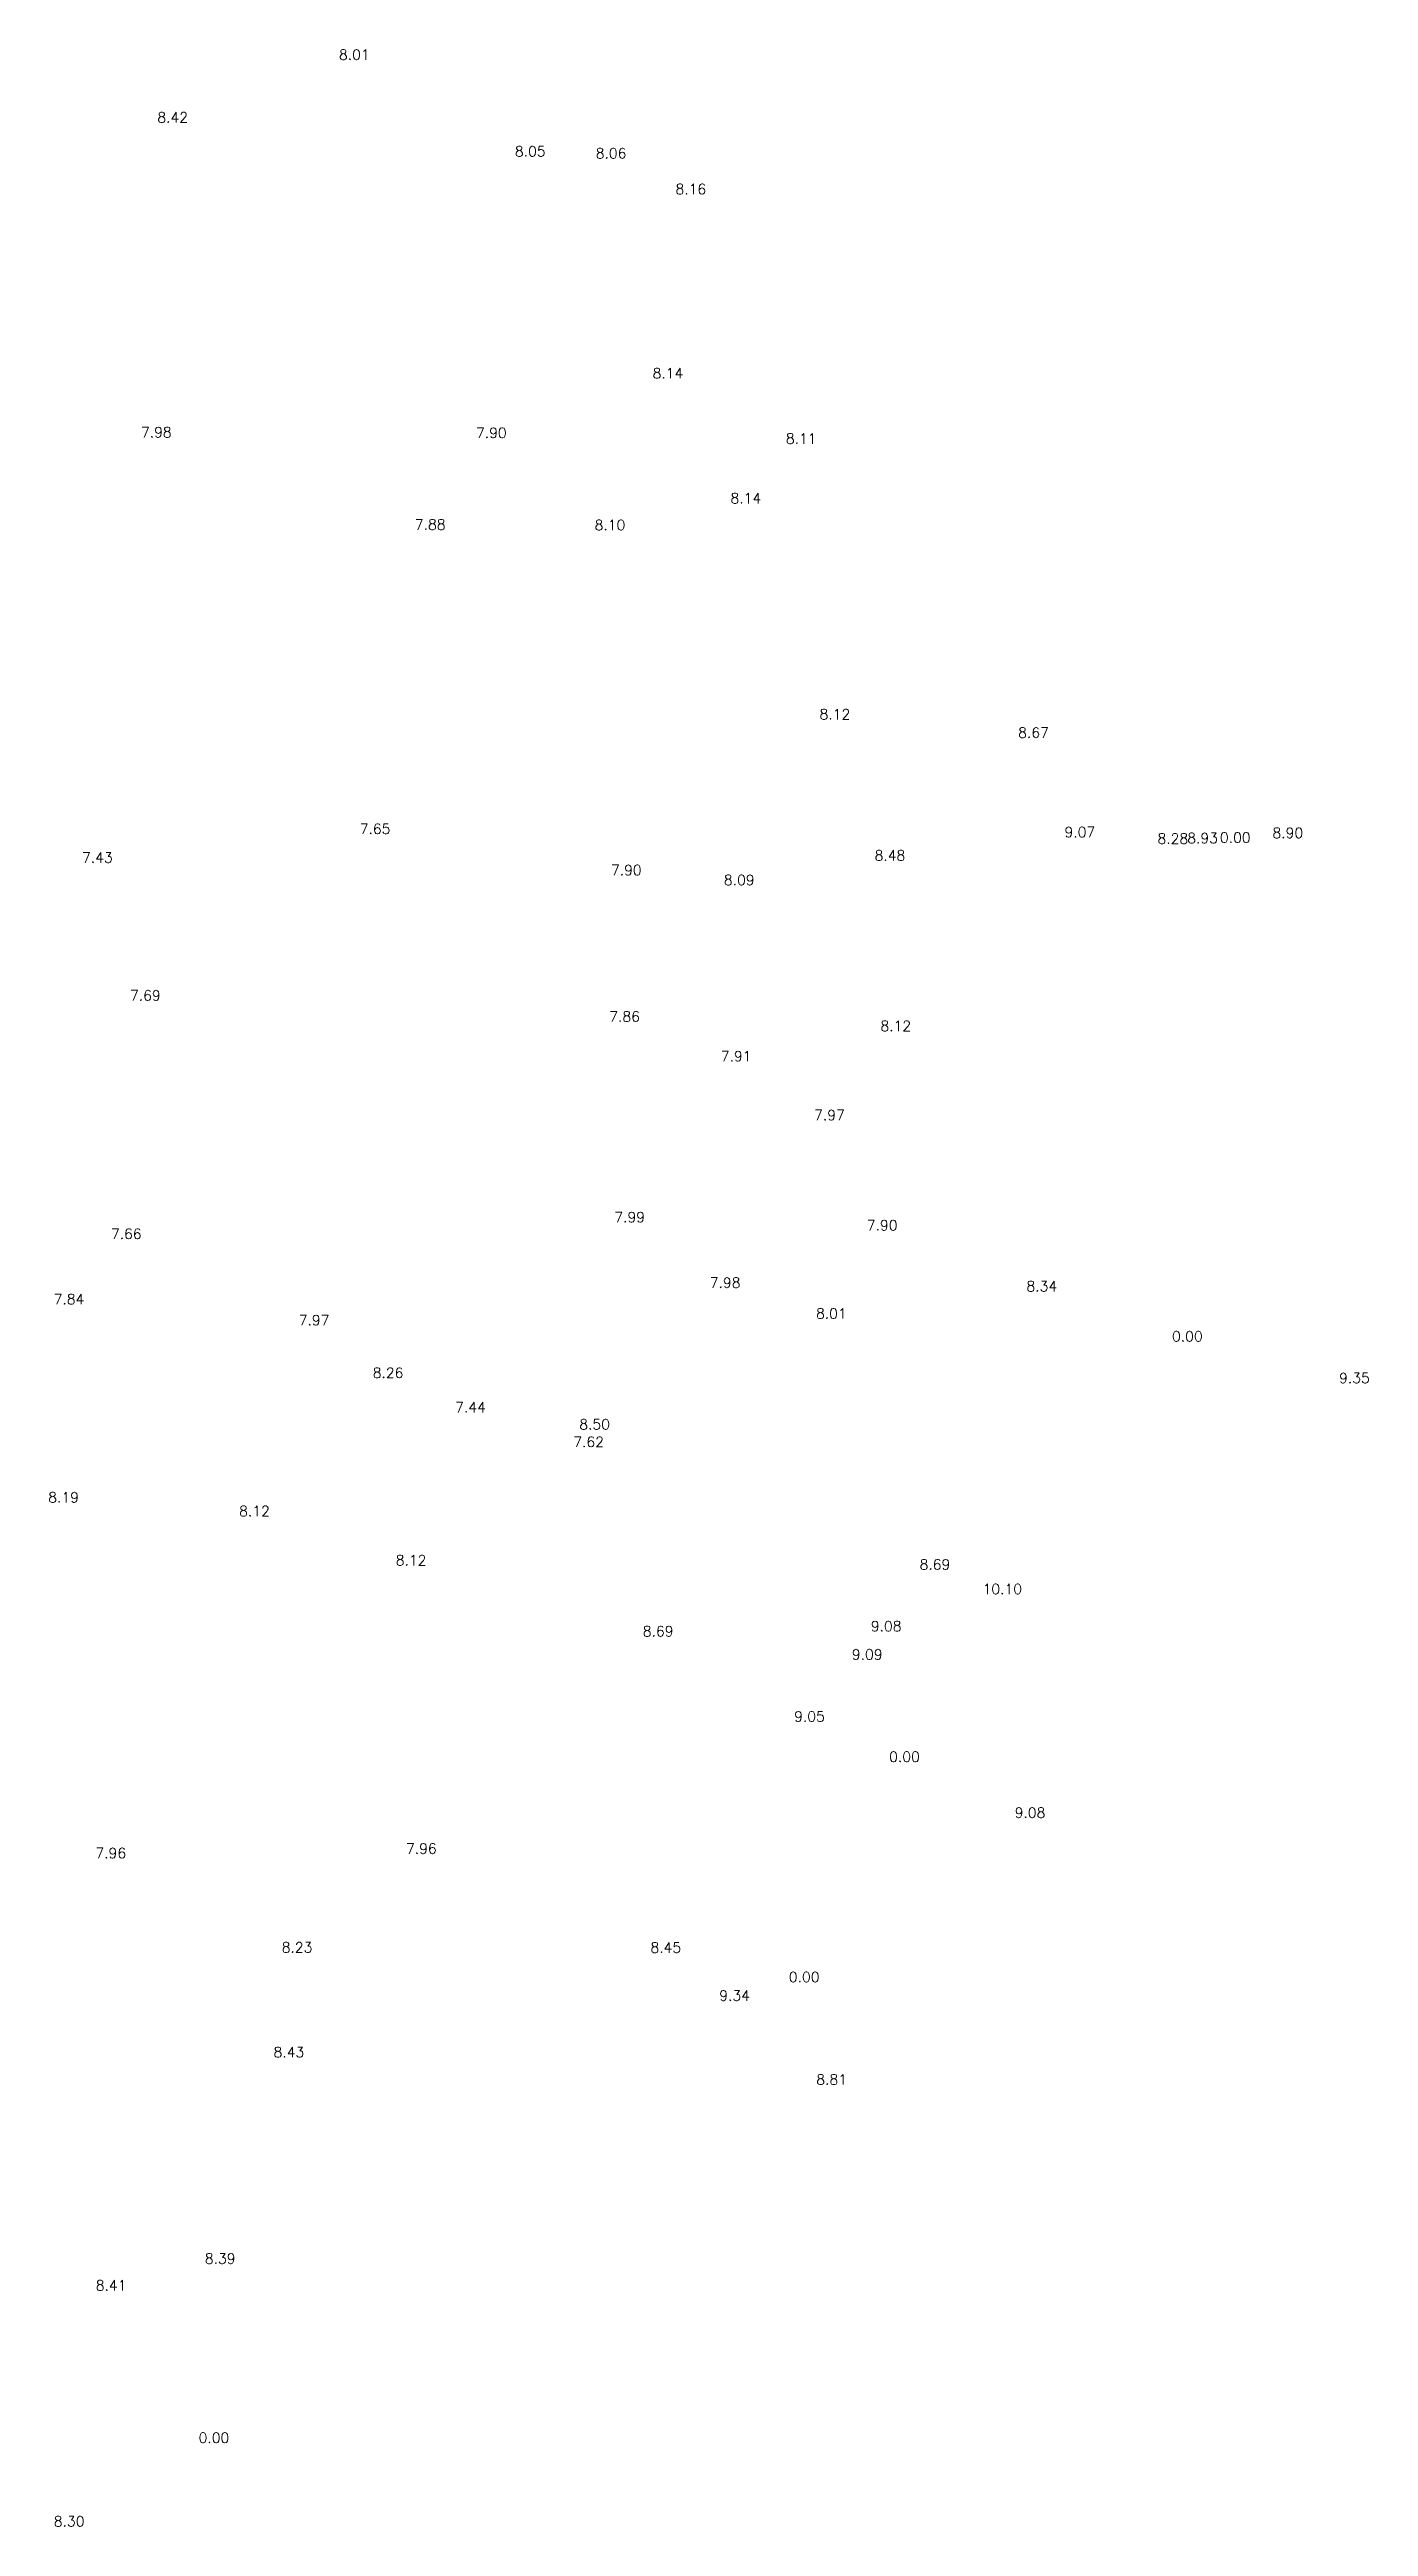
# Model space of a CAD drawing. Header units: inches. Extents: x 4891 to 6725, y 7597 to 10081.
# Drawn here: x 6201 to 6725, y 7886 to 8870 of the extents above; entities that cross this region are included whole.
import ezdxf
from ezdxf.enums import TextEntityAlignment as Align

# ---------------------------------------------------------------- set-up
doc = ezdxf.new("R2010")
doc.units = ezdxf.units.IN
doc.header["$MEASUREMENT"] = 0
doc.layers.add('SITUASI', color=7, linetype='Continuous')
doc.styles.add('L80', font='simplex.shx', dxfattribs={"height": 4.06})

msp = doc.modelspace()

# ---------------------------------------------------------------- texts
at = {"layer": 'SITUASI', "color": 3, "style": 'L80'}
for s, p in [('8.01', (6321.99, 8867.69, 8.01)), ('8.42', (6249.87, 8842.77, 8.42)), ('8.05', (6391.84, 8829.3, 8.05)), ('8.06', (6423.93, 8828.51, 8.06)), ('8.16', (6455.62, 8814.3, 8.16)), ('8.14', (6446.53, 8741.19, 8.14)), ('7.98', (6243.36, 8717.75, 7.98)), ('7.90', (6376.39, 8717.51, 7.9)), ('8.11', (6499.44, 8715.24, 8.11)), ('8.14', (6477.45, 8691.54, 8.14)), ('7.88', (6352.12, 8681.09, 7.88)), ('8.10', (6423.5, 8680.92, 8.1)), ('8.12', (6512.81, 8605.78, 8.12)), ('8.67', (6591.65, 8598.46, 8.67)), ('7.65', (6330.23, 8560.28, 7.65)), ('9.07', (6610.07, 8558.97, 9.07)), ('8.28', (6646.98, 8556.39, 8.28)), ('8.93', (6658.8, 8556.59, 8.93)), ('0.00', (6671.76, 8556.82)), ('8.90', (6692.63, 8558.65, 8.9)), ('7.43', (6219.96, 8548.86, 7.43)), ('8.48', (6534.65, 8549.71, 8.47)), ('7.90', (6429.98, 8543.89, 7.9)), ('8.09', (6474.81, 8539.96, 8.09)), ('7.69', (6239.02, 8494.13, 7.69)), ('7.86', (6429.3, 8485.73, 7.86)), ('8.12', (6536.97, 8482, 8.12)), ('7.91', (6473.58, 8469.98, 7.91)), ('7.97', (6510.64, 8446.61, 7.97)), ('7.66', (6231.45, 8399.47, 7.66)), ('7.99', (6431.3, 8406.06, 7.99)), ('7.90', (6531.57, 8402.85, 7.9)), ('7.98', (6469.22, 8380.06, 7.98)), ('8.34', (6594.95, 8378.64, 8.34)), ('7.84', (6208.71, 8373.51, 7.84)), ('7.97', (6306.01, 8365.17, 7.97)), ('8.01', (6511.4, 8367.81, 8.01)), ('0.00', (6652.74, 8358.75)), ('8.26', (6335.38, 8344.26, 8.26)), ('9.35', (6719.08, 8342.2, 9.35)), ('7.44', (6368.12, 8330.58, 7.44)), ('8.50', (6417.41, 8323.81, 8.5)), ('7.62', (6415.02, 8316.84, 7.62)), ('8.19', (6206.55, 8294.81, 8.19)), ('8.12', (6282.34, 8289.35, 8.12)), ('8.12', (6344.52, 8269.83, 8.12)), ('8.69', (6552.54, 8268.15, 8.69)), ('10.10', (6579.27, 8258.42, 10.1)), ('8.69', (6442.61, 8241.64, 8.69)), ('9.08', (6533.14, 8243.66, 9.08)), ('9.09', (6525.63, 8232.46, 9.09)), ('9.05', (6502.72, 8207.81, 9.05)), ('0.00', (6540.42, 8191.8)), ('9.08', (6590.28, 8169.61, 9.08)), ('7.96', (6225.28, 8153.57, 7.96)), ('7.96', (6348.59, 8155.33, 7.96)), ('8.23', (6299.24, 8116.11, 8.23)), ('8.45', (6445.67, 8116.04, 8.45)), ('0.00', (6500.6, 8104.36)), ('9.34', (6472.99, 8096.97, 9.34)), ('8.43', (6296.02, 8074.52, 8.43)), ('8.81', (6511.51, 8063.64, 8.81)), ('8.39', (6268.73, 7992.53, 8.39)), ('8.41', (6225.44, 7981.9, 8.41)), ('0.00', (6266.25, 7921.39)), ('8.30', (6208.76, 7888.2, 8.3))]:
    msp.add_text(s, height=4.06, dxfattribs=at).set_placement(p, align=Align.MIDDLE_CENTER)

doc.saveas('drawing.dxf')
